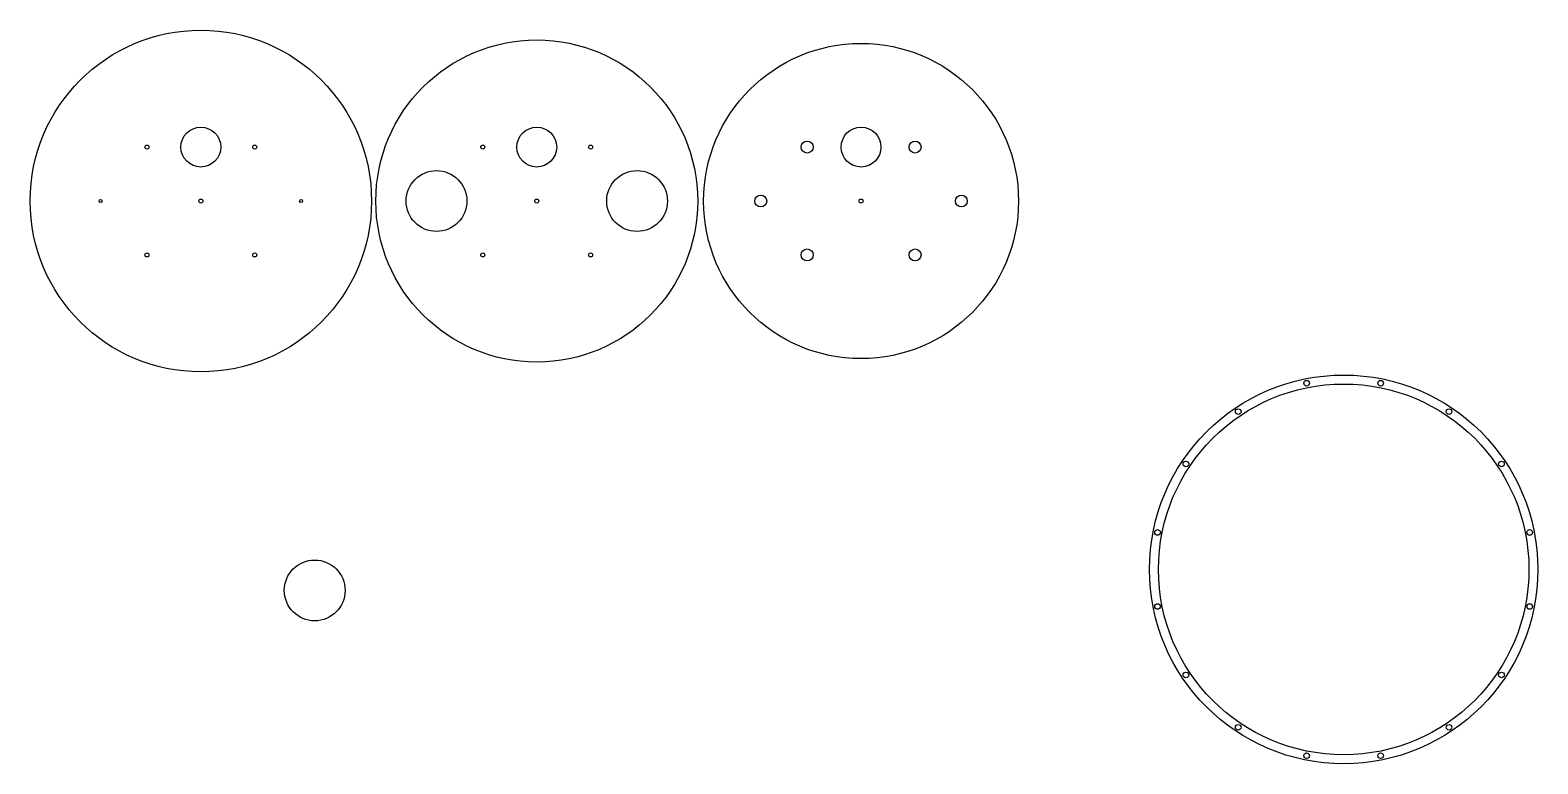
# Model space of a CAD drawing. Header units: millimetres. Extents: x -5261 to 5199, y -3405 to 2321.
# Drawn here: x -2300 to -786, y 1543 to 2279 of the extents above; entities that cross this region are included whole.
import ezdxf

# ---------------------------------------------------------------- set-up
doc = ezdxf.new("R2010")
doc.units = ezdxf.units.MM
doc.layers.add('Capa1', color=7, linetype='Continuous')
doc.layers.add('Predeterminado', color=7, linetype='Continuous')

msp = doc.modelspace()

# ---------------------------------------------------------------- linework, layer by layer
at = {"layer": 'Capa1', "color": 7, "linetype": 'Continuous'}
for centre, radius in [((-2128.5, 2107.7), 171.4), ((-1791.2, 2107.7), 161.6), ((-1465.6, 2107.7), 158.1), ((-2128.5, 2161.8), 20), ((-1791.2, 2161.8), 20), ((-1465.6, 2161.8), 20), ((-1519.7, 2161.8), 6), ((-1411.4, 2161.8), 6), ((-1891.9, 2107.7), 30.5), ((-1690.5, 2107.7), 30.5), ((-2229.2, 2107.7), 1.5), ((-2027.8, 2107.7), 1.5), ((-1566.3, 2107.7), 6), ((-1364.9, 2107.7), 6), ((-1519.7, 2053.6), 6), ((-1411.4, 2053.6), 6), ((-1018.2, 1924.9), 2.83), ((-943.9, 1924.9), 2.83), ((-1086.9, 1896.4), 2.83), ((-875.2, 1896.4), 2.83), ((-1139.4, 1843.9), 2.83), ((-822.6, 1843.9), 2.83), ((-1167.9, 1775.2), 2.83), ((-794.2, 1775.2), 2.83), ((-2014.2, 1717), 30.5), ((-1167.9, 1700.9), 2.83), ((-794.2, 1700.9), 2.83), ((-1139.4, 1632.2), 2.83), ((-822.6, 1632.2), 2.83), ((-1086.9, 1579.7), 2.83), ((-875.2, 1579.7), 2.83), ((-1018.2, 1551.2), 2.83), ((-943.9, 1551.2), 2.83)]:
    msp.add_circle(centre, radius, dxfattribs=at)
at = {"layer": 'Predeterminado', "color": 7, "linetype": 'Continuous'}
for centre, radius in [((-2182.6, 2161.8), 2), ((-2074.4, 2161.8), 2), ((-1845.4, 2161.8), 2), ((-1737.1, 2161.8), 2), ((-2128.5, 2107.7), 2), ((-1791.2, 2107.7), 2), ((-1465.6, 2107.7), 2), ((-2182.6, 2053.6), 2), ((-2074.4, 2053.6), 2), ((-1845.4, 2053.6), 2), ((-1737.1, 2053.6), 2), ((-981, 1738.1), 195), ((-981, 1738.1), 186)]:
    msp.add_circle(centre, radius, dxfattribs=at)

doc.saveas('drawing.dxf')
